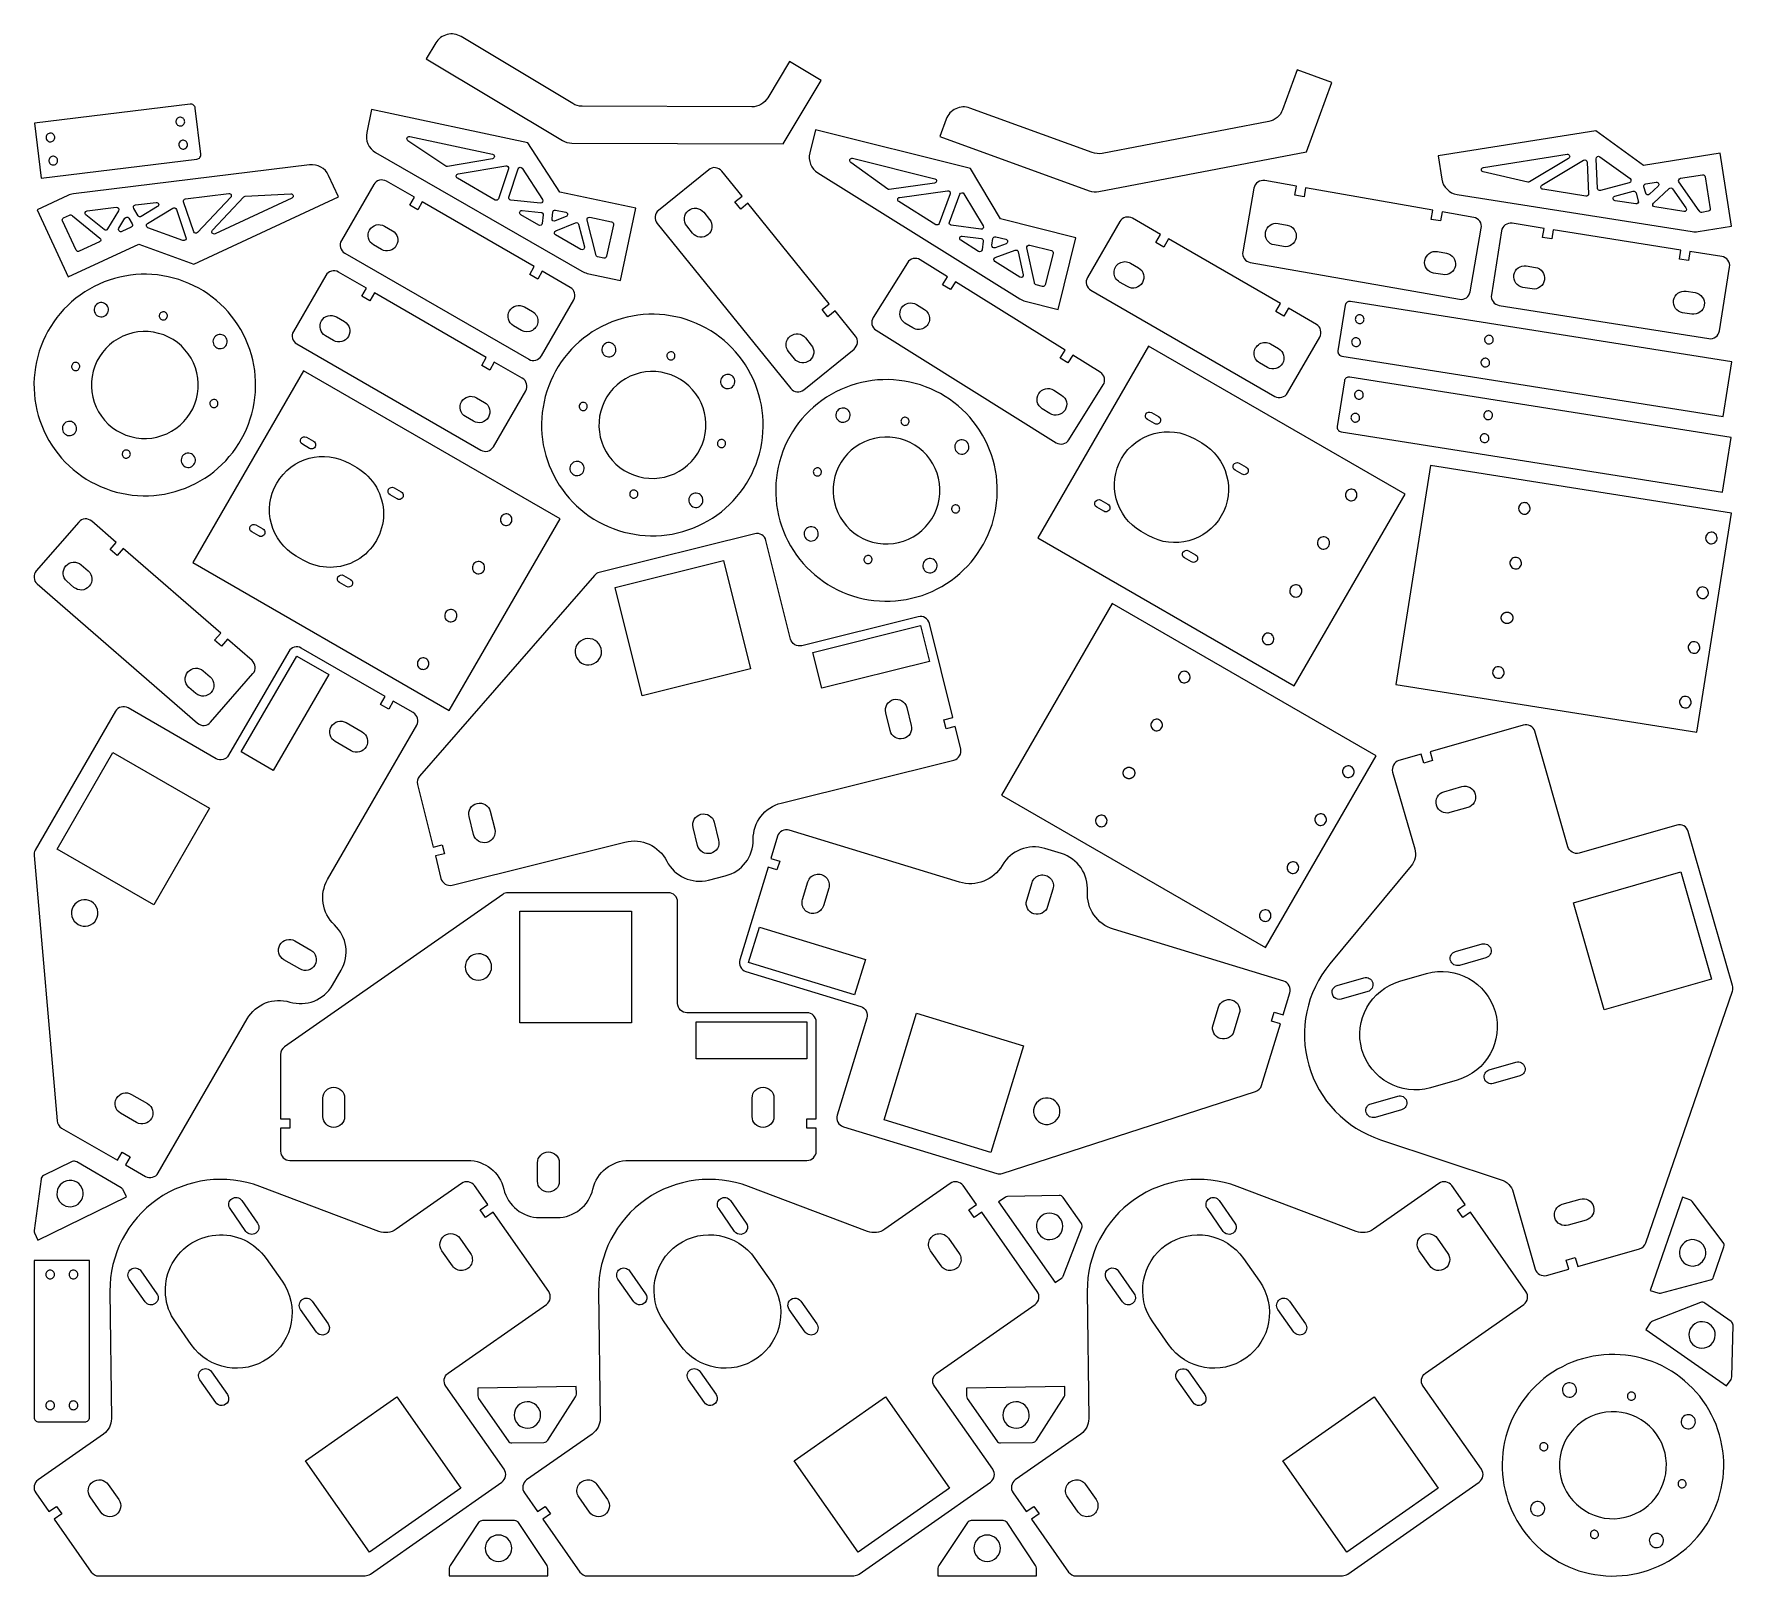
# Model space of a CAD drawing. Extents: x 1 to 47, y 1 to 42.8.
import ezdxf

# ---------------------------------------------------------------- set-up
doc = ezdxf.new("R2010")
doc.units = 0
doc.layers.get('0').update_dxf_attribs({"linetype": 'CONTINUOUS'})

msp = doc.modelspace()

# ---------------------------------------------------------------- linework, layer by layer
for points in [[(15.303, 39.871, 0.135229), (15.558, 39.799), (21.279, 39.78), (22.309, 41.494), (21.452, 42.009), (20.86, 41.025, -0.264187), (20.43, 40.783), (15.837, 40.798, -0.135229), (15.581, 40.87), (12.561, 42.685, 0.414214), (11.875, 42.513), (11.617, 42.085)], [(29.563, 38.51, 0.135229), (29.828, 38.489), (35.447, 39.561), (36.131, 41.44), (35.191, 41.782), (34.799, 40.704, -0.264187), (34.423, 40.383), (29.911, 39.522, -0.135229), (29.647, 39.544), (26.335, 40.749, 0.414214), (25.694, 40.45), (25.523, 39.98)], [(5.365, 40.746, 0.414214), (5.226, 40.855), (1.014, 40.338), (1.197, 38.849), (5.409, 39.366, 0.414214), (5.517, 39.505)], [(4.945, 40.501, 0.414214), (4.842, 40.369, 0.414214), (4.974, 40.267, 0.414214), (5.077, 40.398, 0.414214)], [(10.006, 40.086, 0.325034), (10.245, 39.549), (15.827, 36.33, 0.078598), (15.972, 36.274), (16.873, 36.082), (17.289, 38.039), (15.231, 38.476), (14.365, 39.81), (10.138, 40.709)], [(1.428, 40.069, 0.414214), (1.325, 39.938, 0.414214), (1.457, 39.835, 0.414214), (1.56, 39.966, 0.414214)], [(21.999, 39.539, 0.325034), (22.22, 38.994), (27.685, 35.582, 0.078598), (27.829, 35.521), (28.722, 35.298), (29.206, 37.239), (27.165, 37.748), (26.346, 39.111), (22.153, 40.157)], [(39.11, 38.825, 0.325034), (39.526, 38.409), (45.89, 37.404, 0.078598), (46.046, 37.404), (46.955, 37.548), (46.643, 39.524), (44.565, 39.195), (43.278, 40.13), (39.01, 39.454)], [(5.022, 39.876, 0.414214), (4.919, 39.744, 0.414214), (5.051, 39.641, 0.414214), (5.153, 39.773, 0.414214)], [(11.17, 39.978), (13.412, 39.502, -0.825776), (13.409, 39.379), (12.193, 39.169, -0.192603), (12.148, 39.179), (11.122, 39.865, -0.825776)], [(8.974, 38.927, 0.325034), (8.46, 39.212), (2.065, 38.424, 0.078598), (1.915, 38.381), (1.08, 37.992), (1.926, 36.179), (3.832, 37.068), (5.327, 36.524), (9.243, 38.35)], [(1.505, 39.444, 0.414214), (1.402, 39.312, 0.414214), (1.534, 39.21, 0.414214), (1.636, 39.341, 0.414214)], [(12.48, 38.965), (13.771, 39.188, -0.566507), (13.841, 39.107), (13.572, 38.294, -0.475117), (13.482, 38.259), (12.46, 38.849, -0.701639)], [(14.216, 39.121), (14.767, 38.274, -0.629433), (14.708, 38.177), (13.904, 38.258, -0.480048), (13.851, 38.34), (14.105, 39.107, -0.62898)], [(23.197, 34.224, 0.414214), (23.234, 34.575), (22.683, 35.255), (22.489, 35.098), (22.331, 35.292), (22.526, 35.45), (20.323, 38.17), (20.129, 38.012), (19.971, 38.207), (20.166, 38.364), (19.615, 39.044, 0.414214), (19.263, 39.081), (17.903, 37.98, 0.414214), (17.866, 37.628), (21.485, 33.159, 0.414214), (21.837, 33.122)], [(23.159, 39.391), (25.382, 38.836, -0.825776), (25.376, 38.714), (24.153, 38.546, -0.192603), (24.108, 38.557), (23.107, 39.279, -0.825776)], [(40.235, 39.142), (42.499, 39.5, -0.825776), (42.54, 39.385), (41.48, 38.753, -0.192603), (41.434, 38.745), (40.231, 39.019, -0.825776)], [(41.821, 38.665), (42.947, 39.336, -0.566507), (43.041, 39.285), (43.081, 38.43, -0.475117), (43.009, 38.365), (41.844, 38.549, -0.701639)], [(43.386, 39.433), (44.204, 38.839, -0.629433), (44.183, 38.728), (43.404, 38.516, -0.480048), (43.325, 38.573), (43.287, 39.379, -0.62898)], [(15.608, 35.554, 0.414214), (15.517, 35.895), (14.759, 36.333), (14.634, 36.116), (14.417, 36.241), (14.542, 36.458), (11.511, 38.208), (11.386, 37.991), (11.17, 38.116), (11.295, 38.333), (10.537, 38.77, 0.414214), (10.195, 38.679), (9.32, 37.163, 0.414214), (9.412, 36.821), (14.392, 33.946, 0.414214), (14.733, 34.038)], [(40.179, 37.497, 0.414214), (39.977, 37.787), (39.115, 37.939), (39.072, 37.692), (38.825, 37.736), (38.869, 37.982), (35.422, 38.59), (35.379, 38.344), (35.132, 38.387), (35.176, 38.633), (34.314, 38.785, 0.414214), (34.024, 38.582), (33.721, 36.859, 0.414214), (33.923, 36.569), (39.586, 35.571, 0.414214), (39.876, 35.774)], [(44.964, 38.636), (44.732, 38.418, -0.56492), (44.629, 38.447), (44.581, 38.621, -0.446533), (44.632, 38.699), (44.911, 38.743, -0.739278)], [(46.086, 37.957, 0.027645), (46.079, 37.969), (45.528, 38.75, -0.555307), (45.57, 38.847), (46.165, 38.942, -0.414214), (46.237, 38.89), (46.374, 38.025, -0.412327), (46.322, 37.954), (46.151, 37.925, -0.317837)], [(4.345, 38.081), (3.904, 37.813, -0.414214), (3.818, 37.834), (3.698, 38.032, -0.544232), (3.743, 38.127), (4.305, 38.196, -0.808155)], [(6.324, 38.333), (5.427, 37.378, -0.566507), (5.322, 37.401), (5.048, 38.212, -0.475117), (5.099, 38.294), (6.27, 38.438, -0.701639)], [(7.98, 38.312), (5.903, 37.344, -0.825776), (5.831, 37.443), (6.676, 38.343, -0.192603), (6.718, 38.362), (7.95, 38.431, -0.825776)], [(24.433, 38.332), (25.731, 38.51, -0.566507), (25.798, 38.426), (25.501, 37.624, -0.475117), (25.409, 37.592), (24.408, 38.217, -0.701639)], [(26.173, 38.428), (26.694, 37.562, -0.629433), (26.632, 37.468), (25.831, 37.576, -0.480048), (25.781, 37.66), (26.061, 38.417, -0.62898)], [(43.793, 38.363), (44.291, 38.498, -0.414214), (44.367, 38.454), (44.429, 38.23, -0.544232), (44.359, 38.152), (43.799, 38.241, -0.808155)], [(45.658, 37.947), (44.874, 38.071, -0.624399), (44.841, 38.178), (45.261, 38.571, -0.455339), (45.355, 38.562), (45.719, 38.045, -0.662834)], [(2.029, 37.838, 0.027645), (2.039, 37.829), (2.784, 37.23, -0.555307), (2.771, 37.125), (2.224, 36.87, -0.414214), (2.141, 36.9), (1.771, 37.693, -0.412327), (1.801, 37.776), (1.958, 37.851, -0.317837)], [(2.437, 37.966), (3.226, 38.063, -0.624399), (3.287, 37.969), (2.991, 37.475, -0.455339), (2.899, 37.458), (2.406, 37.855, -0.662834)], [(3.295, 37.495), (3.458, 37.768, -0.56492), (3.565, 37.769), (3.658, 37.615, -0.446533), (3.631, 37.526), (3.375, 37.406, -0.739278)], [(5.031, 37.164), (4.082, 37.509, -0.629433), (4.07, 37.621), (4.761, 38.041, -0.480048), (4.853, 38.007), (5.112, 37.242, -0.62898)], [(14.212, 37.976), (14.726, 37.924, -0.414214), (14.782, 37.856), (14.759, 37.625, -0.544232), (14.665, 37.577), (14.175, 37.86, -0.808155)], [(15.404, 37.811), (15.109, 37.692, -0.56492), (15.023, 37.756), (15.041, 37.934, -0.446533), (15.116, 37.989), (15.393, 37.93, -0.739278)], [(16.208, 36.775, 0.027645), (16.205, 36.789), (15.971, 37.715, -0.555307), (16.045, 37.792), (16.635, 37.666, -0.414214), (16.683, 37.592), (16.501, 36.736, -0.412327), (16.427, 36.688), (16.257, 36.723, -0.317837)], [(19.286, 37.734, -1), (18.827, 37.362), (18.67, 37.557, -1), (19.129, 37.928)], [(35.805, 34.55, 0.414214), (35.713, 34.891), (34.956, 35.329), (34.831, 35.112), (34.614, 35.237), (34.739, 35.454), (31.708, 37.204), (31.583, 36.987), (31.367, 37.112), (31.492, 37.329), (30.734, 37.766, 0.414214), (30.392, 37.675), (29.517, 36.159, 0.414214), (29.609, 35.818), (34.588, 32.943, 0.414214), (34.93, 33.034)], [(10.699, 37.429, -1), (10.404, 36.918), (10.188, 37.043, -1), (10.483, 37.554)], [(15.805, 36.919), (15.117, 37.316, -0.624399), (15.125, 37.428), (15.658, 37.645, -0.455339), (15.742, 37.602), (15.897, 36.989, -0.662834)], [(26.129, 37.284), (26.641, 37.214, -0.414214), (26.694, 37.144), (26.663, 36.913, -0.544232), (26.568, 36.869), (26.088, 37.169, -0.808155)], [(27.314, 37.077), (27.015, 36.968, -0.56492), (26.932, 37.035), (26.956, 37.213, -0.446533), (27.033, 37.265), (27.308, 37.197, -0.739278)], [(34.925, 37.581, -1), (34.823, 36.999), (34.576, 37.043, -1), (34.679, 37.624)], [(46.899, 36.444, 0.414214), (46.691, 36.73), (45.827, 36.867), (45.788, 36.62), (45.541, 36.659), (45.58, 36.906), (42.123, 37.453), (42.084, 37.206), (41.837, 37.245), (41.876, 37.492), (41.012, 37.629, 0.414214), (40.726, 37.421), (40.452, 35.693, 0.414214), (40.66, 35.407), (46.339, 34.507, 0.414214), (46.625, 34.715)], [(27.684, 36.172), (27.01, 36.593, -0.624399), (27.022, 36.704), (27.562, 36.902, -0.455339), (27.645, 36.857), (27.778, 36.238, -0.662834)], [(28.082, 36.014, 0.027645), (28.08, 36.028), (27.878, 36.962, -0.555307), (27.954, 37.036), (28.539, 36.89, -0.414214), (28.585, 36.814), (28.373, 35.964, -0.412327), (28.298, 35.919), (28.129, 35.96, -0.317837)], [(39.237, 36.821, -1), (39.134, 36.239), (38.888, 36.283, -1), (38.99, 36.864)], [(14.309, 33.093, 0.414214), (14.217, 33.434), (13.46, 33.872), (13.335, 33.655), (13.118, 33.78), (13.243, 33.997), (10.212, 35.747), (10.087, 35.53), (9.871, 35.655), (9.996, 35.872), (9.238, 36.309, 0.414214), (8.896, 36.218), (8.021, 34.702, 0.414214), (8.113, 34.361), (13.092, 31.486, 0.414214), (13.434, 31.577)], [(29.943, 33.251, 0.414214), (29.863, 33.595), (29.121, 34.059), (28.988, 33.847), (28.776, 33.98), (28.909, 34.192), (25.941, 36.046), (25.808, 35.834), (25.596, 35.967), (25.729, 36.179), (24.987, 36.642, 0.414214), (24.642, 36.563), (23.715, 35.079, 0.414214), (23.794, 34.734), (28.671, 31.687, 0.414214), (29.015, 31.767)], [(30.896, 36.426, -1), (30.601, 35.914), (30.385, 36.039, -1), (30.68, 36.551)], [(41.644, 36.436, -1), (41.552, 35.853), (41.305, 35.892, -1), (41.397, 36.475)], [(2.498, 35.848, 0.414214), (1.4, 31.75, 0.414214), (5.498, 30.652, 0.414214), (6.596, 34.75, 0.414214)], [(2.724, 35.456, 0.414214), (2.654, 35.192, 0.414214), (2.917, 35.121, 0.414214), (2.988, 35.385, 0.414214)], [(25.102, 35.297, -1), (24.789, 34.796), (24.577, 34.929, -1), (24.89, 35.429)], [(36.636, 35.513, 0.414214), (36.493, 35.409), (36.297, 34.174, 0.414214), (36.401, 34.031), (46.725, 32.396), (46.96, 33.878)], [(45.968, 35.751, -1), (45.876, 35.168), (45.629, 35.207, -1), (45.721, 35.79)], [(4.444, 35.217, 0.414214), (4.404, 35.066, 0.414214), (4.554, 35.026, 0.414214), (4.595, 35.176, 0.414214)], [(9.4, 34.969, -1), (9.105, 34.457), (8.888, 34.582, -1), (9.184, 35.094)], [(14.491, 35.24, -1), (14.196, 34.729), (13.979, 34.854, -1), (14.274, 35.365)], [(16.238, 34.765, 0.414214), (15.14, 30.667, 0.414214), (19.238, 29.569, 0.414214), (20.336, 33.667, 0.414214)], [(37.002, 35.014, 0.414214), (36.904, 35.149, 0.414214), (36.769, 35.051, 0.414214), (36.867, 34.916, 0.414214)], [(3.274, 34.504, 0.414214), (2.744, 32.526, 0.414214), (4.722, 31.996, 0.414214), (5.252, 33.974, 0.414214)], [(5.94, 34.594, 0.414214), (5.869, 34.33, 0.414214), (6.133, 34.26, 0.414214), (6.204, 34.523, 0.414214)], [(22.041, 34.332, -1), (21.583, 33.96), (21.425, 34.154, -1), (21.884, 34.526)], [(36.904, 34.392, 0.414214), (36.805, 34.527, 0.414214), (36.67, 34.429, 0.414214), (36.769, 34.294, 0.414214)], [(40.502, 34.46, 0.414214), (40.404, 34.595, 0.414214), (40.269, 34.497, 0.414214), (40.367, 34.362, 0.414214)], [(16.465, 34.373, 0.414214), (16.394, 34.109, 0.414214), (16.658, 34.039, 0.414214), (16.728, 34.302, 0.414214)], [(18.185, 34.134, 0.414214), (18.144, 33.984, 0.414214), (18.295, 33.943, 0.414214), (18.335, 34.094, 0.414214)], [(34.688, 34.237, -1), (34.392, 33.725), (34.176, 33.85, -1), (34.471, 34.362)], [(2.071, 33.847, 0.414214), (2.031, 33.696, 0.414214), (2.181, 33.656, 0.414214), (2.222, 33.806, 0.414214)], [(17.014, 33.421, 0.414214), (16.485, 31.444, 0.414214), (18.462, 30.914, 0.414214), (18.992, 32.891, 0.414214)], [(40.403, 33.838, 0.414214), (40.305, 33.973, 0.414214), (40.17, 33.875, 0.414214), (40.268, 33.74, 0.414214)], [(19.68, 33.511, 0.414214), (19.61, 33.248, 0.414214), (19.873, 33.177, 0.414214), (19.944, 33.441, 0.414214)], [(22.577, 32.994, 0.414214), (21.479, 28.896, 0.414214), (25.577, 27.798, 0.414214), (26.675, 31.896, 0.414214)], [(28.815, 32.977, -1), (28.502, 32.476), (28.29, 32.609, -1), (28.603, 33.11)], [(36.616, 33.465, 0.414214), (36.473, 33.362), (36.277, 32.127, 0.414214), (36.381, 31.984), (46.706, 30.349), (46.94, 31.83)], [(5.814, 32.844, 0.414214), (5.774, 32.693, 0.414214), (5.924, 32.653, 0.414214), (5.965, 32.803, 0.414214)], [(13.192, 32.78, -1), (12.896, 32.268), (12.68, 32.393, -1), (12.975, 32.905)], [(15.812, 32.764, 0.414214), (15.771, 32.614, 0.414214), (15.922, 32.573, 0.414214), (15.962, 32.724, 0.414214)], [(36.983, 32.967, 0.414214), (36.884, 33.102, 0.414214), (36.749, 33.004, 0.414214), (36.847, 32.869, 0.414214)], [(1.863, 32.24, 0.414214), (1.792, 31.976, 0.414214), (2.056, 31.906, 0.414214), (2.126, 32.169, 0.414214)], [(22.803, 32.601, 0.414214), (22.733, 32.338, 0.414214), (22.996, 32.267, 0.414214), (23.067, 32.531, 0.414214)], [(24.523, 32.362, 0.414214), (24.483, 32.212, 0.414214), (24.633, 32.172, 0.414214), (24.673, 32.322, 0.414214)], [(31.25, 32.505), (31.44, 32.395, -1), (31.33, 32.204), (31.139, 32.314, -1)], [(36.884, 32.345, 0.414214), (36.786, 32.48, 0.414214), (36.651, 32.382, 0.414214), (36.749, 32.247, 0.414214)], [(40.482, 32.413, 0.414214), (40.384, 32.548, 0.414214), (40.249, 32.45, 0.414214), (40.347, 32.314, 0.414214)], [(8.376, 31.836), (8.566, 31.726, -1), (8.456, 31.535), (8.265, 31.645, -1)], [(19.555, 31.761, 0.414214), (19.514, 31.611, 0.414214), (19.665, 31.571, 0.414214), (19.705, 31.721, 0.414214)], [(23.353, 31.649, 0.414214), (22.823, 29.672, 0.414214), (24.8, 29.142, 0.414214), (25.33, 31.119, 0.414214)], [(26.019, 31.74, 0.414214), (25.948, 31.476, 0.414214), (26.212, 31.405, 0.414214), (26.283, 31.669, 0.414214)], [(31.163, 29.175), (30.972, 29.285, -1), (32.42, 31.792), (32.61, 31.682, -1)], [(40.384, 31.79, 0.414214), (40.285, 31.926, 0.414214), (40.15, 31.827, 0.414214), (40.249, 31.692, 0.414214)], [(3.442, 31.474, 0.414214), (3.401, 31.323, 0.414214), (3.552, 31.283, 0.414214), (3.592, 31.433, 0.414214)], [(5.078, 31.378, 0.414214), (5.008, 31.115, 0.414214), (5.271, 31.044, 0.414214), (5.342, 31.308, 0.414214)], [(8.289, 28.505), (8.098, 28.615, -1), (9.546, 31.122), (9.736, 31.012, -1)], [(15.603, 31.157, 0.414214), (15.532, 30.894, 0.414214), (15.796, 30.823, 0.414214), (15.867, 31.087, 0.414214)], [(22.15, 30.992, 0.414214), (22.11, 30.842, 0.414214), (22.26, 30.802, 0.414214), (22.3, 30.952, 0.414214)], [(33.813, 31.025, -1), (33.703, 30.834), (33.512, 30.944, -1), (33.622, 31.135)], [(10.939, 30.356, -1), (10.829, 30.165), (10.638, 30.275, -1), (10.748, 30.466)], [(17.182, 30.391, 0.414214), (17.141, 30.241, 0.414214), (17.292, 30.201, 0.414214), (17.332, 30.351, 0.414214)], [(36.521, 30.351, 0.414214), (36.578, 30.137, 0.414214), (36.792, 30.194, 0.414214), (36.734, 30.408, 0.414214)], [(18.819, 30.296, 0.414214), (18.748, 30.032, 0.414214), (19.012, 29.961, 0.414214), (19.082, 30.225, 0.414214)], [(25.893, 29.989, 0.414214), (25.853, 29.839, 0.414214), (26.003, 29.799, 0.414214), (26.043, 29.949, 0.414214)], [(30.07, 30.022, -1), (29.96, 29.831), (29.769, 29.941, -1), (29.88, 30.132)], [(41.19, 29.933, 0.414214), (41.32, 29.754, 0.414214), (41.498, 29.884, 0.414214), (41.369, 30.063, 0.414214)], [(6.926, 25.438, 0.414214), (6.901, 25.79), (6.241, 26.364), (6.077, 26.176), (5.888, 26.34), (6.052, 26.528), (3.411, 28.825), (3.247, 28.636), (3.058, 28.8), (3.222, 28.989), (2.562, 29.563, 0.414214), (2.209, 29.538), (1.061, 28.217, 0.414214), (1.085, 27.865), (5.425, 24.092, 0.414214), (5.778, 24.117)], [(7.196, 29.353, -1), (7.086, 29.162), (6.895, 29.272, -1), (7.005, 29.463)], [(13.647, 29.681, 0.414214), (13.704, 29.468, 0.414214), (13.918, 29.525, 0.414214), (13.86, 29.738, 0.414214)], [(12.107, 20.557), (11.864, 20.497), (12.015, 19.89, 0.414214), (12.318, 19.708), (16.994, 20.874, -0.348756), (18.127, 20.359, 0.348756), (19.259, 19.844), (19.711, 19.957, 0.348756), (20.469, 20.943, -0.348756), (21.227, 21.929), (25.903, 23.095, 0.414214), (26.085, 23.398), (25.933, 24.004), (25.691, 23.944), (25.63, 24.187), (25.873, 24.247), (25.238, 26.794, 0.414214), (24.935, 26.976), (21.781, 26.19, -0.414214), (21.478, 26.372), (20.813, 29.04, 0.414214), (20.51, 29.222), (16.297, 28.172, 0.153714), (16.169, 28.094), (11.436, 22.657, 0.244906), (11.382, 22.432), (11.804, 20.739), (12.046, 20.8)], [(21.942, 29.386, 0.414214), (21.871, 29.122, 0.414214), (22.135, 29.051, 0.414214), (22.205, 29.315, 0.414214)], [(35.763, 29.056, 0.414214), (35.823, 28.83, 0.414214), (36.05, 28.89, 0.414214), (35.989, 29.117, 0.414214)], [(46.252, 29.131, 0.414214), (46.382, 28.952, 0.414214), (46.56, 29.082, 0.414214), (46.43, 29.261, 0.414214)], [(23.52, 28.619, 0.414214), (23.48, 28.469, 0.414214), (23.63, 28.429, 0.414214), (23.671, 28.579, 0.414214)], [(25.157, 28.524, 0.414214), (25.087, 28.26, 0.414214), (25.35, 28.19, 0.414214), (25.421, 28.453, 0.414214)], [(32.252, 28.762), (32.443, 28.652, -1), (32.333, 28.461), (32.142, 28.571, -1)], [(40.955, 28.451, 0.414214), (41.085, 28.272, 0.414214), (41.264, 28.402, 0.414214), (41.134, 28.581, 0.414214)], [(2.465, 28.216, -1), (2.078, 27.77), (1.889, 27.934, -1), (2.277, 28.38)], [(9.378, 28.093), (9.569, 27.983, -1), (9.459, 27.792), (9.268, 27.902, -1)], [(12.889, 28.387, 0.414214), (12.949, 28.16, 0.414214), (13.176, 28.221, 0.414214), (13.115, 28.448, 0.414214)], [(35.013, 27.757, 0.414214), (35.073, 27.531, 0.414214), (35.3, 27.591, 0.414214), (35.239, 27.818, 0.414214)], [(46.017, 27.649, 0.414214), (46.147, 27.471, 0.414214), (46.326, 27.6, 0.414214), (46.196, 27.779, 0.414214)], [(12.139, 27.088, 0.414214), (12.199, 26.861, 0.414214), (12.426, 26.922, 0.414214), (12.365, 27.149, 0.414214)], [(16.351, 26.114, 0.414214), (15.918, 26.374, 0.414214), (15.657, 25.941, 0.414214), (16.091, 25.681, 0.414214)], [(34.271, 26.453, 0.414214), (34.328, 26.24, 0.414214), (34.542, 26.297, 0.414214), (34.484, 26.511, 0.414214)], [(45.782, 26.168, 0.414214), (45.912, 25.989, 0.414214), (46.091, 26.119, 0.414214), (45.961, 26.298, 0.414214)], [(3.6, 12.349), (3.475, 12.133), (4.016, 11.82, 0.414214), (4.358, 11.912), (6.767, 16.085, -0.348756), (7.924, 16.542, 0.348756), (9.081, 16.999), (9.314, 17.402, 0.348756), (9.131, 18.633, -0.348756), (8.948, 19.863), (11.358, 24.036, 0.414214), (11.266, 24.378), (10.725, 24.69), (10.6, 24.474), (10.383, 24.599), (10.508, 24.815), (8.235, 26.128, 0.414214), (7.893, 26.036), (6.268, 23.222, -0.414214), (5.927, 23.13), (3.545, 24.505, 0.414214), (3.204, 24.414), (1.033, 20.654, 0.153714), (1, 20.507), (1.623, 13.325, 0.244906), (1.747, 13.13), (3.258, 12.258), (3.383, 12.474)], [(11.397, 25.784, 0.414214), (11.454, 25.571, 0.414214), (11.668, 25.628, 0.414214), (11.61, 25.841, 0.414214)], [(5.769, 25.344, -1), (5.382, 24.898), (5.193, 25.062, -1), (5.581, 25.508)], [(32.005, 25.42, 0.414214), (32.062, 25.207, 0.414214), (32.275, 25.264, 0.414214), (32.218, 25.477, 0.414214)], [(40.486, 25.488, 0.414214), (40.616, 25.309, 0.414214), (40.794, 25.439, 0.414214), (40.665, 25.618, 0.414214)], [(24.627, 24.518), (24.748, 24.032, -1), (24.175, 23.89), (24.054, 24.375, -1)], [(45.548, 24.686, 0.414214), (45.678, 24.508, 0.414214), (45.856, 24.637, 0.414214), (45.726, 24.816, 0.414214)], [(9.448, 24.107), (9.881, 23.857, -1), (9.586, 23.345), (9.153, 23.595, -1)], [(31.255, 24.121, 0.414214), (31.312, 23.908, 0.414214), (31.525, 23.965, 0.414214), (31.468, 24.178, 0.414214)], [(38.791, 23.319), (38.86, 23.079), (38.619, 23.01), (38.55, 23.25), (37.95, 23.078, 0.414214), (37.778, 22.769), (38.376, 20.686, -0.24781), (38.28, 20.229), (36.081, 17.577, 0.528048), (37.446, 12.814), (40.716, 11.731, -0.24781), (41.04, 11.394), (41.637, 9.311, 0.414214), (41.946, 9.14), (42.547, 9.312), (42.478, 9.553), (42.719, 9.621), (42.787, 9.381), (44.465, 9.862, 0.244911), (44.632, 10.021), (46.974, 16.839, 0.15371), (46.978, 16.99), (45.781, 21.163, 0.414214), (45.472, 21.334), (42.828, 20.576, -0.414214), (42.519, 20.747), (41.623, 23.872, 0.414214), (41.314, 24.043)], [(36.443, 22.858, 0.414214), (36.5, 22.644, 0.414214), (36.714, 22.702, 0.414214), (36.656, 22.915, 0.414214)], [(39.811, 21.808), (39.33, 21.67, -1), (39.167, 22.238), (39.648, 22.375, -1)], [(13.35, 21.706), (13.471, 21.221, -1), (12.898, 21.078), (12.777, 21.563, -1)], [(19.412, 21.411), (19.533, 20.926, -1), (18.96, 20.783), (18.839, 21.268, -1)], [(35.693, 21.559, 0.414214), (35.75, 21.345, 0.414214), (35.964, 21.402, 0.414214), (35.906, 21.616, 0.414214)], [(34.574, 16.266), (34.813, 16.193), (34.996, 16.791, 0.414214), (34.83, 17.103), (30.221, 18.512, -0.348756), (29.516, 19.536, 0.348756), (28.81, 20.561), (28.365, 20.697, 0.348756), (27.207, 20.242, -0.348756), (26.05, 19.787), (21.441, 21.196, 0.414214), (21.129, 21.03), (20.946, 20.432), (21.185, 20.359), (21.112, 20.12), (20.873, 20.193), (20.106, 17.683, 0.414214), (20.272, 17.371), (23.38, 16.421, -0.414214), (23.546, 16.108), (22.742, 13.479, 0.414214), (22.908, 13.166), (27.06, 11.897, 0.153714), (27.21, 11.898), (34.068, 14.121, 0.244906), (34.23, 14.285), (34.74, 15.954), (34.501, 16.027)], [(29.755, 21.523, 0.414214), (29.812, 21.31, 0.414214), (30.025, 21.367, 0.414214), (29.968, 21.58, 0.414214)], [(34.943, 20.26, 0.414214), (35, 20.046, 0.414214), (35.214, 20.103, 0.414214), (35.156, 20.317, 0.414214)], [(21.802, 19.32), (21.948, 19.798, -1), (22.513, 19.625), (22.367, 19.147, -1)], [(27.872, 19.297), (28.018, 19.775, -1), (28.583, 19.602), (28.436, 19.124, -1)], [(7.923, 13.127), (7.673, 13.127), (7.673, 12.502, 0.414214), (7.923, 12.252), (12.742, 12.252, -0.348756), (13.716, 11.478, 0.348756), (14.69, 10.705), (15.156, 10.705, 0.348756), (16.13, 11.478, -0.348756), (17.104, 12.252), (21.923, 12.252, 0.414214), (22.173, 12.502), (22.173, 13.127), (21.923, 13.127), (21.923, 13.377), (22.173, 13.377), (22.173, 16.002, 0.414214), (21.923, 16.252), (18.673, 16.252, -0.414214), (18.423, 16.502), (18.423, 19.252, 0.414214), (18.173, 19.502), (13.832, 19.502, 0.153714), (13.688, 19.457), (7.78, 15.326, 0.244906), (7.673, 15.121), (7.673, 13.377), (7.923, 13.377)], [(2.551, 19.263, 0.414214), (2.062, 19.132, 0.414214), (2.193, 18.643, 0.414214), (2.682, 18.774, 0.414214)], [(34.193, 18.961, 0.414214), (34.25, 18.747, 0.414214), (34.464, 18.804, 0.414214), (34.406, 19.018, 0.414214)], [(8.061, 18.198), (8.494, 17.948, -1), (8.198, 17.436), (7.765, 17.686, -1)], [(40.199, 18.113, -1), (40.305, 17.742), (39.585, 17.535, -1), (39.478, 17.906)], [(13.386, 17.492, 0.414214), (13.028, 17.849, 0.414214), (12.671, 17.492, 0.414214), (13.028, 17.134, 0.414214)], [(36.999, 17.196, -1), (37.105, 16.824), (36.384, 16.618, -1), (36.278, 16.989)], [(38.803, 14.22, -1), (37.976, 17.104), (38.697, 17.311, -1), (39.524, 14.427)], [(32.916, 15.922), (33.063, 16.4, -1), (33.627, 16.227), (33.481, 15.749, -1)], [(41.116, 14.913, -1), (41.223, 14.542), (40.502, 14.335, -1), (40.395, 14.706)], [(3.637, 14.042), (4.07, 13.792, -1), (3.775, 13.28), (3.342, 13.53, -1)], [(9.407, 13.941), (9.407, 13.441, -1), (8.817, 13.441), (8.817, 13.941, -1)], [(21.03, 13.941), (21.03, 13.441, -1), (20.439, 13.441), (20.439, 13.941, -1)], [(28.074, 13.689, 0.414214), (28.311, 13.242, 0.414214), (28.757, 13.48, 0.414214), (28.52, 13.926, 0.414214)], [(37.916, 13.996, -1), (38.022, 13.624), (37.301, 13.418, -1), (37.195, 13.789)], [(15.219, 12.188), (15.219, 11.688, -1), (14.628, 11.688), (14.628, 12.188, -1)], [(3.41, 11.457, 0.148069), (3.36, 11.51), (2.154, 12.215, 0.250765), (2.036, 12.22), (1.258, 11.84, 0.250765), (1.188, 11.744), (1.001, 10.359, 0.148069), (1.013, 10.288), (1.106, 10.097), (3.503, 11.266)], [(13.425, 10.853), (13.22, 10.709), (13.077, 10.914), (13.282, 11.057), (12.923, 11.569, 0.414214), (12.575, 11.631), (10.8, 10.388, -0.24781), (10.337, 10.33), (7.114, 11.546, 0.528048), (3.055, 8.704), (3.095, 5.259, -0.24781), (2.882, 4.844), (1.107, 3.601, 0.414214), (1.046, 3.253), (1.404, 2.741), (1.609, 2.884), (1.752, 2.679), (1.547, 2.536), (2.548, 1.107, 0.244911), (2.753, 1), (9.962, 1.006, 0.15371), (10.106, 1.051), (13.662, 3.541, 0.414214), (13.723, 3.889), (12.146, 6.142, -0.414214), (12.207, 6.49), (14.869, 8.354, 0.414214), (14.931, 8.702)], [(2.297, 11.513, 0.414214), (1.819, 11.677, 0.414214), (1.654, 11.199, 0.414214), (2.132, 11.035, 0.414214)], [(26.654, 10.853), (26.449, 10.709), (26.305, 10.914), (26.51, 11.057), (26.152, 11.569, 0.414214), (25.803, 11.631), (24.028, 10.388, -0.24781), (23.565, 10.33), (20.342, 11.546, 0.528048), (16.283, 8.704), (16.324, 5.259, -0.24781), (16.11, 4.844), (14.335, 3.601, 0.414214), (14.274, 3.253), (14.632, 2.741), (14.837, 2.884), (14.981, 2.679), (14.776, 2.536), (15.777, 1.107, 0.244911), (15.982, 1), (23.191, 1.006, 0.15371), (23.334, 1.051), (26.89, 3.541, 0.414214), (26.951, 3.889), (25.374, 6.142, -0.414214), (25.436, 6.49), (28.098, 8.354, 0.414214), (28.159, 8.702)], [(39.882, 10.853), (39.677, 10.709), (39.534, 10.914), (39.739, 11.057), (39.38, 11.569, 0.414214), (39.032, 11.631), (37.257, 10.388, -0.24781), (36.793, 10.33), (33.57, 11.546, 0.528048), (29.512, 8.704), (29.552, 5.259, -0.24781), (29.339, 4.844), (27.564, 3.601, 0.414214), (27.502, 3.253), (27.861, 2.741), (28.066, 2.884), (28.209, 2.679), (28.004, 2.536), (29.005, 1.107, 0.244911), (29.21, 1), (36.419, 1.006, 0.15371), (36.562, 1.051), (40.118, 3.541, 0.414214), (40.18, 3.889), (38.603, 6.142, -0.414214), (38.664, 6.49), (41.326, 8.354, 0.414214), (41.388, 8.702)], [(7.052, 10.553, -1), (6.735, 10.332), (6.306, 10.947, -1), (6.622, 11.168)], [(20.28, 10.553, -1), (19.964, 10.332), (19.534, 10.947, -1), (19.85, 11.168)], [(28.815, 9.064, 0.148069), (28.86, 9.121), (29.368, 10.423, 0.250765), (29.354, 10.541), (28.857, 11.25, 0.250765), (28.752, 11.303), (27.355, 11.271, 0.148069), (27.286, 11.249), (27.112, 11.127), (28.642, 8.943)], [(33.508, 10.553, -1), (33.192, 10.332), (32.762, 10.947, -1), (33.079, 11.168)], [(43.014, 10.636), (42.534, 10.498, -1), (42.371, 11.066), (42.852, 11.204, -1)], [(44.955, 8.664, 0.148069), (45.027, 8.662), (46.379, 9.016, 0.250765), (46.466, 9.096), (46.748, 9.915, 0.250765), (46.729, 10.032), (45.882, 11.143, 0.148069), (45.823, 11.186), (45.623, 11.255), (44.754, 8.734)], [(28.696, 10.172, 0.414214), (28.784, 10.67, 0.414214), (28.286, 10.758, 0.414214), (28.198, 10.26, 0.414214)], [(4.826, 7.878, -1), (7.283, 9.599), (7.714, 8.985, -1), (5.256, 7.264)], [(12.328, 9.396), (12.041, 9.806, -1), (12.525, 10.144), (12.812, 9.735, -1)], [(18.054, 7.878, -1), (20.512, 9.599), (20.942, 8.985, -1), (18.484, 7.264)], [(25.556, 9.396), (25.27, 9.806, -1), (25.753, 10.144), (26.04, 9.735, -1)], [(31.283, 7.878, -1), (33.74, 9.599), (34.17, 8.985, -1), (31.713, 7.264)], [(38.785, 9.396), (38.498, 9.806, -1), (38.982, 10.144), (39.269, 9.735, -1)], [(45.781, 9.412, 0.414214), (46.236, 9.634, 0.414214), (46.014, 10.088, 0.414214), (45.56, 9.866, 0.414214)], [(2.375, 5.173, 0.414214), (2.5, 5.298), (2.5, 9.541), (1, 9.541), (1, 5.298, 0.414214), (1.125, 5.173)], [(1.553, 9.163, 0.414214), (1.435, 9.281, 0.414214), (1.317, 9.163, 0.414214), (1.435, 9.045, 0.414214)], [(2.183, 9.163, 0.414214), (2.065, 9.281, 0.414214), (1.947, 9.163, 0.414214), (2.065, 9.045, 0.414214)], [(4.325, 8.644, -1), (4.008, 8.423), (3.578, 9.037, -1), (3.895, 9.259)], [(17.553, 8.644, -1), (17.237, 8.423), (16.807, 9.037, -1), (17.123, 9.259)], [(30.781, 8.644, -1), (30.465, 8.423), (30.035, 9.037, -1), (30.351, 9.259)], [(8.961, 7.826, -1), (8.645, 7.605), (8.215, 8.219, -1), (8.531, 8.44)], [(22.19, 7.826, -1), (21.873, 7.605), (21.443, 8.219, -1), (21.759, 8.44)], [(35.418, 7.826, -1), (35.102, 7.605), (34.671, 8.219, -1), (34.988, 8.44)], [(46.938, 6.321, 0.148069), (46.96, 6.39), (46.992, 7.787, 0.250765), (46.939, 7.893), (46.23, 8.389, 0.250765), (46.112, 8.403), (44.81, 7.896, 0.148069), (44.753, 7.851), (44.632, 7.677), (46.816, 6.148)], [(46.447, 7.322, 0.414214), (46.359, 7.819, 0.414214), (45.861, 7.732, 0.414214), (45.949, 7.234, 0.414214)], [(42.242, 6.596, 0.414214), (41.144, 2.498, 0.414214), (45.242, 1.4, 0.414214), (46.34, 5.498, 0.414214)], [(6.234, 5.917, -1), (5.918, 5.696), (5.488, 6.31, -1), (5.804, 6.531)], [(19.462, 5.917, -1), (19.146, 5.696), (18.716, 6.31, -1), (19.032, 6.531)], [(32.691, 5.917, -1), (32.375, 5.696), (31.944, 6.31, -1), (32.261, 6.531)], [(13.014, 5.874, 0.148069), (13.036, 5.805), (13.831, 4.656, 0.250765), (13.936, 4.602), (14.802, 4.618, 0.250765), (14.905, 4.675), (15.66, 5.851, 0.148069), (15.68, 5.921), (15.676, 6.133), (13.01, 6.086)], [(26.242, 5.874, 0.148069), (26.264, 5.805), (27.06, 4.656, 0.250765), (27.165, 4.602), (28.031, 4.618, 0.250765), (28.134, 4.675), (28.889, 5.851, 0.148069), (28.908, 5.921), (28.905, 6.133), (26.238, 6.086)], [(42.469, 6.204, 0.414214), (42.398, 5.94, 0.414214), (42.662, 5.869, 0.414214), (42.732, 6.133, 0.414214)], [(44.189, 5.965, 0.414214), (44.148, 5.814, 0.414214), (44.299, 5.774, 0.414214), (44.339, 5.924, 0.414214)], [(1.553, 5.62, 0.414214), (1.435, 5.738, 0.414214), (1.317, 5.62, 0.414214), (1.435, 5.502, 0.414214)], [(2.183, 5.62, 0.414214), (2.065, 5.738, 0.414214), (1.947, 5.62, 0.414214), (2.065, 5.502, 0.414214)], [(13.999, 5.354, 0.414214), (14.362, 5.002, 0.414214), (14.714, 5.366, 0.414214), (14.35, 5.717, 0.414214)], [(27.227, 5.354, 0.414214), (27.591, 5.002, 0.414214), (27.942, 5.366, 0.414214), (27.578, 5.717, 0.414214)], [(43.018, 5.252, 0.414214), (42.488, 3.274, 0.414214), (44.466, 2.744, 0.414214), (44.996, 4.722, 0.414214)], [(45.684, 5.342, 0.414214), (45.614, 5.078, 0.414214), (45.877, 5.008, 0.414214), (45.948, 5.271, 0.414214)], [(41.816, 4.595, 0.414214), (41.775, 4.444, 0.414214), (41.926, 4.404, 0.414214), (41.966, 4.554, 0.414214)], [(2.808, 2.73), (2.521, 3.139, -1), (3.005, 3.478), (3.292, 3.069, -1)], [(16.036, 2.73), (15.749, 3.139, -1), (16.233, 3.478), (16.52, 3.069, -1)], [(29.265, 2.73), (28.978, 3.139, -1), (29.462, 3.478), (29.748, 3.069, -1)], [(45.559, 3.592, 0.414214), (45.518, 3.442, 0.414214), (45.669, 3.401, 0.414214), (45.709, 3.552, 0.414214)], [(41.607, 2.988, 0.414214), (41.536, 2.724, 0.414214), (41.8, 2.654, 0.414214), (41.871, 2.917, 0.414214)], [(14.907, 1.212, 0.148069), (14.886, 1.281), (14.111, 2.444, 0.250765), (14.007, 2.5), (13.14, 2.5, 0.250765), (13.036, 2.444), (12.261, 1.281, 0.148069), (12.24, 1.212), (12.24, 1), (14.907, 1)], [(28.135, 1.212, 0.148069), (28.114, 1.281), (27.339, 2.444, 0.250765), (27.235, 2.5), (26.369, 2.5, 0.250765), (26.265, 2.444), (25.489, 1.281, 0.148069), (25.469, 1.212), (25.469, 1), (28.135, 1)], [(13.931, 1.75, 0.414214), (13.573, 2.108, 0.414214), (13.216, 1.75, 0.414214), (13.573, 1.392, 0.414214)], [(27.159, 1.75, 0.414214), (26.802, 2.108, 0.414214), (26.444, 1.75, 0.414214), (26.802, 1.392, 0.414214)], [(43.186, 2.222, 0.414214), (43.145, 2.071, 0.414214), (43.296, 2.031, 0.414214), (43.336, 2.181, 0.414214)], [(44.823, 2.126, 0.414214), (44.752, 1.863, 0.414214), (45.016, 1.792, 0.414214), (45.086, 2.056, 0.414214)]]:
    msp.add_lwpolyline(points, format="xyb", close=True)
for points in [[(35.114, 25.101), (38.114, 30.297), (31.172, 34.305), (28.172, 29.109)], [(12.24, 24.432), (15.24, 29.628), (8.298, 33.636), (5.298, 28.44)], [(37.868, 25.143), (46.017, 23.853), (46.955, 29.779), (38.807, 31.069)], [(16.73, 27.765), (19.661, 28.495), (20.391, 25.565), (17.461, 24.834)], [(27.187, 22.139), (34.332, 18.014), (37.332, 23.21), (30.187, 27.335)], [(22.084, 26.008), (24.995, 26.734), (25.237, 25.763), (22.326, 25.037)], [(40.899, 27.099), (40.9, 27.099), (40.901, 27.099), (40.902, 27.099), (40.903, 27.099), (40.904, 27.099), (40.905, 27.098), (40.906, 27.098), (40.907, 27.098), (40.908, 27.098), (40.909, 27.098), (40.91, 27.097), (40.911, 27.097), (40.912, 27.097), (40.913, 27.097), (40.914, 27.096), (40.915, 27.096), (40.916, 27.096), (40.917, 27.096), (40.918, 27.095), (40.919, 27.095), (40.919, 27.095), (40.92, 27.095), (40.921, 27.094), (40.922, 27.094), (40.923, 27.094), (40.924, 27.093), (40.926, 27.093), (40.927, 27.092), (40.929, 27.092), (40.931, 27.091), (40.932, 27.09), (40.934, 27.09), (40.936, 27.089), (40.937, 27.088), (40.939, 27.088), (40.94, 27.087), (40.942, 27.086), (40.944, 27.085), (40.945, 27.085), (40.947, 27.084), (40.948, 27.083), (40.95, 27.082), (40.951, 27.081), (40.953, 27.08), (40.955, 27.08), (40.956, 27.079), (40.958, 27.078), (40.959, 27.077), (40.961, 27.076), (40.962, 27.075), (40.963, 27.074), (40.965, 27.073), (40.966, 27.072), (40.968, 27.071), (40.969, 27.07), (40.971, 27.069), (40.972, 27.067), (40.973, 27.066), (40.975, 27.065), (40.976, 27.064), (40.977, 27.063), (40.979, 27.062), (40.98, 27.06), (40.981, 27.059), (40.983, 27.058), (40.984, 27.057), (40.985, 27.056), (40.987, 27.054), (40.988, 27.053), (40.989, 27.052), (40.99, 27.05), (40.991, 27.049), (40.993, 27.048), (40.994, 27.046), (40.995, 27.045), (40.996, 27.044), (40.997, 27.042), (40.998, 27.041), (40.999, 27.039), (41.001, 27.038), (41.002, 27.036), (41.002, 27.036), (41.003, 27.035), (41.003, 27.034), (41.004, 27.034), (41.004, 27.033), (41.005, 27.032), (41.005, 27.031), (41.006, 27.03), (41.006, 27.03), (41.007, 27.029), (41.007, 27.028), (41.008, 27.027), (41.008, 27.027), (41.009, 27.026), (41.009, 27.025), (41.01, 27.024), (41.01, 27.023), (41.011, 27.022), (41.011, 27.022), (41.011, 27.021), (41.012, 27.02), (41.012, 27.019), (41.013, 27.018), (41.013, 27.017), (41.014, 27.017), (41.014, 27.016), (41.015, 27.015), (41.015, 27.014), (41.015, 27.013), (41.016, 27.012), (41.016, 27.011), (41.017, 27.01), (41.017, 27.009), (41.018, 27.009), (41.018, 27.008), (41.018, 27.007), (41.019, 27.006), (41.019, 27.005), (41.02, 27.004), (41.02, 27.003), (41.02, 27.002), (41.021, 27.001), (41.021, 27), (41.021, 26.999), (41.022, 26.998), (41.022, 26.997), (41.022, 26.996), (41.023, 26.995), (41.023, 26.995), (41.023, 26.994), (41.024, 26.993), (41.024, 26.992), (41.024, 26.991), (41.025, 26.99), (41.025, 26.989), (41.025, 26.988), (41.025, 26.987), (41.026, 26.986), (41.026, 26.985), (41.026, 26.984), (41.026, 26.983), (41.027, 26.982), (41.027, 26.981), (41.027, 26.98), (41.027, 26.979), (41.028, 26.978), (41.028, 26.977), (41.028, 26.976), (41.028, 26.975), (41.028, 26.973), (41.029, 26.972), (41.029, 26.971), (41.029, 26.97), (41.029, 26.969), (41.029, 26.968), (41.029, 26.967), (41.03, 26.966), (41.03, 26.965), (41.03, 26.964), (41.03, 26.963), (41.03, 26.962), (41.03, 26.961), (41.03, 26.96), (41.03, 26.959), (41.031, 26.958), (41.031, 26.957), (41.031, 26.956), (41.031, 26.955), (41.031, 26.954), (41.031, 26.952), (41.031, 26.951), (41.031, 26.95), (41.031, 26.949), (41.031, 26.948), (41.031, 26.947), (41.031, 26.946), (41.031, 26.945), (41.031, 26.944), (41.031, 26.943), (41.031, 26.942), (41.031, 26.941), (41.031, 26.94), (41.031, 26.939), (41.031, 26.938), (41.031, 26.937), (41.031, 26.935), (41.031, 26.934), (41.031, 26.933), (41.031, 26.932), (41.03, 26.931), (41.03, 26.93), (41.03, 26.929), (41.03, 26.928), (41.03, 26.927), (41.03, 26.926), (41.03, 26.925), (41.03, 26.924), (41.029, 26.923), (41.029, 26.922), (41.029, 26.921), (41.029, 26.92), (41.029, 26.919), (41.029, 26.918), (41.028, 26.917), (41.028, 26.915), (41.028, 26.914), (41.028, 26.913), (41.028, 26.912), (41.027, 26.911), (41.027, 26.91), (41.027, 26.909), (41.027, 26.908), (41.026, 26.907), (41.026, 26.906), (41.026, 26.905), (41.026, 26.904), (41.025, 26.903), (41.025, 26.902), (41.025, 26.901), (41.024, 26.9), (41.024, 26.899), (41.024, 26.898), (41.023, 26.897), (41.023, 26.896), (41.023, 26.895), (41.022, 26.894), (41.022, 26.893), (41.022, 26.892), (41.021, 26.891), (41.021, 26.89), (41.021, 26.889), (41.02, 26.888), (41.02, 26.887), (41.019, 26.886), (41.019, 26.885), (41.019, 26.884), (41.018, 26.883), (41.018, 26.882), (41.017, 26.881), (41.017, 26.88), (41.016, 26.879), (41.016, 26.878), (41.016, 26.877), (41.015, 26.876), (41.015, 26.875), (41.014, 26.874), (41.014, 26.873), (41.013, 26.873), (41.013, 26.872), (41.012, 26.871), (41.012, 26.87), (41.011, 26.869), (41.011, 26.868), (41.01, 26.867), (41.01, 26.866), (41.009, 26.865), (41.009, 26.864), (41.008, 26.863), (41.007, 26.863), (41.007, 26.862), (41.006, 26.861), (41.006, 26.86), (41.005, 26.859), (41.005, 26.858), (41.004, 26.857), (41.003, 26.857), (41.003, 26.856), (41.002, 26.855), (41.002, 26.854), (41.001, 26.853), (41.001, 26.852), (41, 26.852), (40.999, 26.851), (40.999, 26.85), (40.998, 26.849), (40.997, 26.848), (40.997, 26.848), (40.996, 26.847), (40.996, 26.846), (40.995, 26.845), (40.994, 26.844), (40.994, 26.844), (40.993, 26.843), (40.992, 26.842), (40.992, 26.841), (40.991, 26.841), (40.99, 26.84), (40.99, 26.839), (40.989, 26.838), (40.988, 26.838), (40.988, 26.837), (40.987, 26.836), (40.986, 26.836), (40.986, 26.835), (40.985, 26.834), (40.984, 26.834), (40.983, 26.833), (40.983, 26.832), (40.982, 26.832), (40.981, 26.831), (40.981, 26.83), (40.98, 26.83), (40.979, 26.829), (40.979, 26.828), (40.978, 26.828), (40.977, 26.827), (40.976, 26.826), (40.976, 26.826), (40.975, 26.825), (40.974, 26.825), (40.974, 26.824), (40.973, 26.824), (40.972, 26.823), (40.971, 26.822), (40.971, 26.822), (40.97, 26.821), (40.969, 26.821), (40.969, 26.82), (40.968, 26.82), (40.967, 26.819), (40.966, 26.818), (40.964, 26.817), (40.963, 26.816), (40.961, 26.815), (40.96, 26.814), (40.958, 26.813), (40.957, 26.812), (40.955, 26.811), (40.954, 26.81), (40.952, 26.809), (40.951, 26.808), (40.949, 26.808), (40.947, 26.807), (40.946, 26.806), (40.944, 26.805), (40.943, 26.804), (40.941, 26.804), (40.939, 26.803), (40.938, 26.802), (40.936, 26.801), (40.934, 26.801), (40.933, 26.8), (40.931, 26.799), (40.929, 26.799), (40.928, 26.798), (40.926, 26.798), (40.924, 26.797), (40.923, 26.796), (40.921, 26.796), (40.919, 26.795), (40.918, 26.795), (40.916, 26.794), (40.914, 26.794), (40.913, 26.793), (40.911, 26.793), (40.909, 26.793), (40.907, 26.792), (40.906, 26.792), (40.904, 26.792), (40.902, 26.791), (40.9, 26.791), (40.899, 26.791), (40.897, 26.79), (40.895, 26.79), (40.893, 26.79), (40.892, 26.79), (40.89, 26.79), (40.888, 26.789), (40.886, 26.789), (40.885, 26.789), (40.883, 26.789), (40.881, 26.789), (40.879, 26.789), (40.877, 26.789), (40.876, 26.789), (40.875, 26.789), (40.874, 26.789), (40.873, 26.789), (40.872, 26.789), (40.871, 26.789), (40.87, 26.789), (40.869, 26.789), (40.868, 26.789), (40.867, 26.789), (40.866, 26.789), (40.865, 26.789), (40.864, 26.789), (40.863, 26.789), (40.862, 26.789), (40.861, 26.789), (40.86, 26.79), (40.859, 26.79), (40.858, 26.79), (40.857, 26.79), (40.856, 26.79), (40.855, 26.79), (40.854, 26.79), (40.853, 26.79), (40.852, 26.79), (40.851, 26.791), (40.85, 26.791), (40.849, 26.791), (40.848, 26.791), (40.847, 26.791), (40.846, 26.792), (40.845, 26.792), (40.844, 26.792), (40.843, 26.792), (40.842, 26.792), (40.841, 26.792), (40.84, 26.793), (40.839, 26.793), (40.838, 26.793), (40.837, 26.793), (40.837, 26.794), (40.836, 26.794), (40.835, 26.794), (40.834, 26.794), (40.833, 26.795), (40.832, 26.795), (40.831, 26.795), (40.83, 26.795), (40.829, 26.796), (40.828, 26.796), (40.828, 26.796), (40.827, 26.796), (40.826, 26.797), (40.824, 26.797), (40.822, 26.798), (40.821, 26.799), (40.819, 26.799), (40.817, 26.8), (40.816, 26.801), (40.814, 26.801), (40.812, 26.802), (40.811, 26.803), (40.809, 26.803), (40.808, 26.804), (40.806, 26.805), (40.804, 26.806), (40.803, 26.806), (40.801, 26.807), (40.8, 26.808), (40.798, 26.809), (40.797, 26.81), (40.795, 26.811), (40.794, 26.812), (40.792, 26.813), (40.791, 26.814), (40.789, 26.814), (40.788, 26.815), (40.786, 26.816), (40.785, 26.817), (40.783, 26.819), (40.782, 26.82), (40.78, 26.821), (40.779, 26.822), (40.778, 26.823), (40.776, 26.824), (40.775, 26.825), (40.773, 26.826), (40.772, 26.827), (40.771, 26.829), (40.769, 26.83), (40.768, 26.831), (40.767, 26.832), (40.766, 26.833), (40.764, 26.835), (40.763, 26.836), (40.762, 26.837), (40.761, 26.839), (40.759, 26.84), (40.758, 26.841), (40.757, 26.843), (40.756, 26.844), (40.755, 26.845), (40.753, 26.847), (40.752, 26.848), (40.751, 26.849), (40.75, 26.851), (40.749, 26.852), (40.748, 26.854), (40.748, 26.855), (40.747, 26.855), (40.746, 26.856), (40.746, 26.857), (40.745, 26.857), (40.745, 26.858), (40.744, 26.859), (40.744, 26.86), (40.743, 26.861), (40.743, 26.861), (40.742, 26.862), (40.742, 26.863), (40.741, 26.864), (40.741, 26.865), (40.74, 26.865), (40.74, 26.866), (40.74, 26.867), (40.739, 26.868), (40.739, 26.869), (40.738, 26.869), (40.738, 26.87), (40.737, 26.871), (40.737, 26.872), (40.736, 26.873), (40.736, 26.874), (40.735, 26.875), (40.735, 26.875), (40.735, 26.876), (40.734, 26.877), (40.734, 26.878), (40.733, 26.879), (40.733, 26.88), (40.732, 26.881), (40.732, 26.882), (40.732, 26.883), (40.731, 26.884), (40.731, 26.884), (40.73, 26.885), (40.73, 26.886), (40.73, 26.887), (40.729, 26.888), (40.729, 26.889), (40.729, 26.89), (40.728, 26.891), (40.728, 26.892), (40.728, 26.893), (40.727, 26.894), (40.727, 26.895), (40.727, 26.896), (40.726, 26.897), (40.726, 26.898), (40.726, 26.899), (40.725, 26.9), (40.725, 26.901), (40.725, 26.902), (40.724, 26.903), (40.724, 26.904), (40.724, 26.905), (40.724, 26.906), (40.723, 26.907), (40.723, 26.908), (40.723, 26.909), (40.723, 26.91), (40.722, 26.911), (40.722, 26.912), (40.722, 26.913), (40.722, 26.914), (40.722, 26.915), (40.721, 26.916), (40.721, 26.917), (40.721, 26.918), (40.721, 26.919), (40.721, 26.92), (40.72, 26.921), (40.72, 26.922), (40.72, 26.923), (40.72, 26.924), (40.72, 26.925), (40.72, 26.926), (40.72, 26.927), (40.719, 26.928), (40.719, 26.929), (40.719, 26.93), (40.719, 26.931), (40.719, 26.932), (40.719, 26.934), (40.719, 26.935), (40.719, 26.936), (40.719, 26.937), (40.719, 26.938), (40.719, 26.939), (40.719, 26.94), (40.719, 26.941), (40.719, 26.942), (40.719, 26.943), (40.719, 26.944), (40.719, 26.945), (40.719, 26.946), (40.719, 26.947), (40.719, 26.948), (40.719, 26.949), (40.719, 26.951), (40.719, 26.952), (40.719, 26.953), (40.719, 26.954), (40.719, 26.955), (40.719, 26.956), (40.719, 26.957), (40.719, 26.958), (40.719, 26.959), (40.719, 26.96), (40.719, 26.961), (40.719, 26.962), (40.72, 26.963), (40.72, 26.964), (40.72, 26.965), (40.72, 26.966), (40.72, 26.967), (40.72, 26.969), (40.72, 26.97), (40.721, 26.971), (40.721, 26.972), (40.721, 26.973), (40.721, 26.974), (40.721, 26.975), (40.722, 26.976), (40.722, 26.977), (40.722, 26.978), (40.722, 26.979), (40.722, 26.98), (40.723, 26.981), (40.723, 26.982), (40.723, 26.983), (40.723, 26.984), (40.724, 26.985), (40.724, 26.986), (40.724, 26.987), (40.725, 26.988), (40.725, 26.989), (40.725, 26.99), (40.726, 26.991), (40.726, 26.992), (40.726, 26.993), (40.726, 26.994), (40.727, 26.995), (40.727, 26.996), (40.728, 26.997), (40.728, 26.998), (40.728, 26.999), (40.729, 27), (40.729, 27.001), (40.729, 27.002), (40.73, 27.003), (40.73, 27.004), (40.731, 27.005), (40.731, 27.006), (40.731, 27.007), (40.732, 27.008), (40.732, 27.009), (40.733, 27.01), (40.733, 27.011), (40.734, 27.012), (40.734, 27.013), (40.735, 27.014), (40.735, 27.015), (40.735, 27.016), (40.736, 27.017), (40.736, 27.018), (40.737, 27.019), (40.737, 27.02), (40.738, 27.02), (40.738, 27.021), (40.739, 27.022), (40.739, 27.023), (40.74, 27.024), (40.741, 27.025), (40.741, 27.026), (40.742, 27.027), (40.742, 27.028), (40.743, 27.029), (40.743, 27.029), (40.744, 27.03), (40.744, 27.031), (40.745, 27.032), (40.746, 27.033), (40.746, 27.034), (40.747, 27.035), (40.747, 27.035), (40.748, 27.036), (40.748, 27.037), (40.749, 27.038), (40.75, 27.039), (40.75, 27.04), (40.751, 27.04), (40.752, 27.041), (40.752, 27.042), (40.753, 27.043), (40.753, 27.043), (40.754, 27.044), (40.755, 27.045), (40.755, 27.046), (40.756, 27.047), (40.757, 27.047), (40.757, 27.048), (40.758, 27.049), (40.759, 27.05), (40.759, 27.05), (40.76, 27.051), (40.761, 27.052), (40.761, 27.052), (40.762, 27.053), (40.763, 27.054), (40.763, 27.055), (40.764, 27.055), (40.765, 27.056), (40.765, 27.057), (40.766, 27.057), (40.767, 27.058), (40.767, 27.059), (40.768, 27.059), (40.769, 27.06), (40.77, 27.061), (40.77, 27.061), (40.771, 27.062), (40.772, 27.063), (40.772, 27.063), (40.773, 27.064), (40.774, 27.064), (40.775, 27.065), (40.775, 27.066), (40.776, 27.066), (40.777, 27.067), (40.777, 27.067), (40.778, 27.068), (40.779, 27.068), (40.78, 27.069), (40.78, 27.07), (40.781, 27.07), (40.782, 27.071), (40.782, 27.071), (40.784, 27.072), (40.785, 27.073), (40.787, 27.074), (40.788, 27.075), (40.79, 27.076), (40.791, 27.077), (40.793, 27.078), (40.794, 27.079), (40.796, 27.08), (40.797, 27.081), (40.799, 27.082), (40.801, 27.083), (40.802, 27.083), (40.804, 27.084), (40.805, 27.085), (40.807, 27.086), (40.809, 27.087), (40.81, 27.087), (40.812, 27.088), (40.814, 27.089), (40.815, 27.09), (40.817, 27.09), (40.818, 27.091), (40.82, 27.091), (40.822, 27.092), (40.823, 27.093), (40.825, 27.093), (40.827, 27.094), (40.829, 27.094), (40.83, 27.095), (40.832, 27.095), (40.834, 27.096), (40.835, 27.096), (40.837, 27.097), (40.839, 27.097), (40.841, 27.098), (40.842, 27.098), (40.844, 27.098), (40.846, 27.099), (40.847, 27.099), (40.849, 27.099), (40.851, 27.1), (40.853, 27.1), (40.854, 27.1), (40.856, 27.1), (40.858, 27.1), (40.86, 27.101), (40.861, 27.101), (40.863, 27.101), (40.865, 27.101), (40.867, 27.101), (40.869, 27.101), (40.87, 27.101), (40.872, 27.101), (40.874, 27.101), (40.875, 27.101), (40.876, 27.101), (40.877, 27.101), (40.878, 27.101), (40.879, 27.101), (40.88, 27.101), (40.88, 27.101), (40.881, 27.101), (40.882, 27.101), (40.883, 27.101), (40.884, 27.101), (40.885, 27.101), (40.886, 27.101), (40.887, 27.101), (40.888, 27.101), (40.889, 27.101), (40.89, 27.101), (40.891, 27.101), (40.892, 27.1), (40.893, 27.1), (40.894, 27.1), (40.895, 27.1), (40.896, 27.1), (40.897, 27.1), (40.898, 27.1)], [(6.61, 23.313), (8.11, 25.911), (8.976, 25.411), (7.476, 22.813)], [(1.627, 20.682), (3.137, 23.298), (5.752, 21.788), (4.242, 19.172)], [(30.718, 22.879), (30.719, 22.879), (30.72, 22.878), (30.721, 22.878), (30.722, 22.877), (30.723, 22.877), (30.723, 22.876), (30.724, 22.876), (30.725, 22.875), (30.726, 22.875), (30.727, 22.874), (30.728, 22.873), (30.728, 22.873), (30.729, 22.872), (30.73, 22.872), (30.731, 22.871), (30.731, 22.871), (30.732, 22.87), (30.733, 22.87), (30.734, 22.869), (30.735, 22.868), (30.735, 22.868), (30.736, 22.867), (30.737, 22.867), (30.737, 22.866), (30.738, 22.866), (30.739, 22.865), (30.74, 22.864), (30.742, 22.863), (30.743, 22.861), (30.744, 22.86), (30.746, 22.859), (30.747, 22.858), (30.748, 22.857), (30.75, 22.855), (30.751, 22.854), (30.752, 22.853), (30.753, 22.852), (30.754, 22.85), (30.756, 22.849), (30.757, 22.848), (30.758, 22.846), (30.759, 22.845), (30.76, 22.844), (30.761, 22.842), (30.763, 22.841), (30.764, 22.84), (30.765, 22.838), (30.766, 22.837), (30.767, 22.835), (30.768, 22.834), (30.769, 22.832), (30.77, 22.831), (30.771, 22.829), (30.772, 22.828), (30.773, 22.826), (30.774, 22.825), (30.775, 22.823), (30.775, 22.822), (30.776, 22.82), (30.777, 22.819), (30.778, 22.817), (30.779, 22.816), (30.78, 22.814), (30.78, 22.812), (30.781, 22.811), (30.782, 22.809), (30.783, 22.808), (30.783, 22.806), (30.784, 22.804), (30.785, 22.803), (30.785, 22.801), (30.786, 22.799), (30.787, 22.798), (30.787, 22.796), (30.788, 22.794), (30.788, 22.793), (30.789, 22.791), (30.79, 22.789), (30.79, 22.787), (30.791, 22.786), (30.791, 22.784), (30.791, 22.783), (30.791, 22.782), (30.792, 22.781), (30.792, 22.78), (30.792, 22.78), (30.792, 22.779), (30.792, 22.778), (30.793, 22.777), (30.793, 22.776), (30.793, 22.775), (30.793, 22.774), (30.793, 22.773), (30.794, 22.772), (30.794, 22.771), (30.794, 22.77), (30.794, 22.769), (30.794, 22.769), (30.794, 22.768), (30.795, 22.767), (30.795, 22.766), (30.795, 22.765), (30.795, 22.764), (30.795, 22.763), (30.795, 22.762), (30.795, 22.761), (30.795, 22.76), (30.795, 22.759), (30.796, 22.758), (30.796, 22.757), (30.796, 22.756), (30.796, 22.755), (30.796, 22.754), (30.796, 22.753), (30.796, 22.752), (30.796, 22.751), (30.796, 22.75), (30.796, 22.749), (30.796, 22.748), (30.796, 22.747), (30.796, 22.746), (30.796, 22.745), (30.796, 22.744), (30.796, 22.743), (30.796, 22.742), (30.796, 22.741), (30.796, 22.74), (30.796, 22.739), (30.796, 22.738), (30.796, 22.737), (30.796, 22.736), (30.796, 22.735), (30.796, 22.734), (30.796, 22.733), (30.796, 22.732), (30.796, 22.731), (30.796, 22.73), (30.795, 22.729), (30.795, 22.728), (30.795, 22.727), (30.795, 22.726), (30.795, 22.725), (30.795, 22.724), (30.795, 22.723), (30.795, 22.722), (30.794, 22.721), (30.794, 22.72), (30.794, 22.719), (30.794, 22.718), (30.794, 22.716), (30.794, 22.715), (30.793, 22.714), (30.793, 22.713), (30.793, 22.712), (30.793, 22.711), (30.792, 22.71), (30.792, 22.709), (30.792, 22.708), (30.792, 22.707), (30.792, 22.706), (30.791, 22.705), (30.791, 22.704), (30.791, 22.703), (30.79, 22.702), (30.79, 22.701), (30.79, 22.7), (30.79, 22.699), (30.789, 22.698), (30.789, 22.697), (30.789, 22.696), (30.788, 22.695), (30.788, 22.694), (30.788, 22.693), (30.787, 22.692), (30.787, 22.691), (30.787, 22.69), (30.786, 22.689), (30.786, 22.688), (30.785, 22.687), (30.785, 22.686), (30.785, 22.685), (30.784, 22.684), (30.784, 22.683), (30.783, 22.682), (30.783, 22.681), (30.782, 22.68), (30.782, 22.679), (30.782, 22.678), (30.781, 22.677), (30.781, 22.676), (30.78, 22.675), (30.78, 22.674), (30.779, 22.673), (30.779, 22.672), (30.778, 22.672), (30.778, 22.671), (30.777, 22.67), (30.777, 22.669), (30.776, 22.668), (30.776, 22.667), (30.775, 22.666), (30.775, 22.665), (30.774, 22.664), (30.774, 22.663), (30.773, 22.662), (30.773, 22.661), (30.772, 22.661), (30.771, 22.66), (30.771, 22.659), (30.77, 22.658), (30.77, 22.657), (30.769, 22.656), (30.768, 22.655), (30.768, 22.654), (30.767, 22.653), (30.767, 22.653), (30.766, 22.652), (30.765, 22.651), (30.765, 22.65), (30.764, 22.649), (30.763, 22.648), (30.763, 22.647), (30.762, 22.647), (30.761, 22.646), (30.761, 22.645), (30.76, 22.644), (30.759, 22.643), (30.759, 22.643), (30.758, 22.642), (30.757, 22.641), (30.757, 22.64), (30.756, 22.639), (30.755, 22.639), (30.754, 22.638), (30.754, 22.637), (30.753, 22.636), (30.752, 22.635), (30.752, 22.635), (30.751, 22.634), (30.75, 22.633), (30.749, 22.632), (30.749, 22.632), (30.748, 22.631), (30.747, 22.63), (30.746, 22.63), (30.745, 22.629), (30.745, 22.628), (30.744, 22.627), (30.743, 22.627), (30.742, 22.626), (30.742, 22.625), (30.741, 22.625), (30.74, 22.624), (30.739, 22.623), (30.738, 22.623), (30.737, 22.622), (30.737, 22.621), (30.736, 22.621), (30.735, 22.62), (30.734, 22.619), (30.733, 22.619), (30.733, 22.618), (30.732, 22.618), (30.731, 22.617), (30.73, 22.616), (30.729, 22.616), (30.728, 22.615), (30.727, 22.615), (30.727, 22.614), (30.726, 22.614), (30.725, 22.613), (30.724, 22.612), (30.723, 22.612), (30.722, 22.611), (30.721, 22.611), (30.721, 22.61), (30.72, 22.61), (30.719, 22.609), (30.718, 22.609), (30.717, 22.608), (30.716, 22.608), (30.715, 22.607), (30.714, 22.607), (30.714, 22.606), (30.713, 22.606), (30.712, 22.605), (30.711, 22.605), (30.71, 22.604), (30.709, 22.604), (30.708, 22.604), (30.707, 22.603), (30.707, 22.603), (30.706, 22.602), (30.705, 22.602), (30.704, 22.602), (30.703, 22.601), (30.702, 22.601), (30.701, 22.6), (30.7, 22.6), (30.699, 22.6), (30.699, 22.599), (30.698, 22.599), (30.697, 22.599), (30.696, 22.598), (30.695, 22.598), (30.694, 22.598), (30.693, 22.597), (30.692, 22.597), (30.691, 22.597), (30.691, 22.596), (30.69, 22.596), (30.689, 22.596), (30.688, 22.595), (30.687, 22.595), (30.686, 22.595), (30.685, 22.595), (30.684, 22.594), (30.684, 22.594), (30.683, 22.594), (30.682, 22.594), (30.681, 22.593), (30.679, 22.593), (30.677, 22.592), (30.676, 22.592), (30.674, 22.592), (30.672, 22.591), (30.671, 22.591), (30.669, 22.591), (30.667, 22.59), (30.665, 22.59), (30.663, 22.59), (30.662, 22.589), (30.66, 22.589), (30.658, 22.589), (30.656, 22.589), (30.655, 22.589), (30.653, 22.588), (30.651, 22.588), (30.649, 22.588), (30.647, 22.588), (30.646, 22.588), (30.644, 22.588), (30.642, 22.588), (30.64, 22.588), (30.639, 22.588), (30.637, 22.588), (30.635, 22.588), (30.633, 22.588), (30.631, 22.588), (30.63, 22.588), (30.628, 22.588), (30.626, 22.588), (30.624, 22.589), (30.623, 22.589), (30.621, 22.589), (30.619, 22.589), (30.617, 22.589), (30.616, 22.59), (30.614, 22.59), (30.612, 22.59), (30.61, 22.591), (30.609, 22.591), (30.607, 22.591), (30.605, 22.592), (30.603, 22.592), (30.602, 22.593), (30.6, 22.593), (30.598, 22.593), (30.597, 22.594), (30.595, 22.594), (30.593, 22.595), (30.592, 22.596), (30.59, 22.596), (30.588, 22.597), (30.586, 22.597), (30.585, 22.598), (30.584, 22.598), (30.583, 22.599), (30.582, 22.599), (30.581, 22.599), (30.58, 22.6), (30.58, 22.6), (30.579, 22.6), (30.578, 22.601), (30.577, 22.601), (30.576, 22.601), (30.575, 22.602), (30.574, 22.602), (30.573, 22.603), (30.573, 22.603), (30.572, 22.603), (30.571, 22.604), (30.57, 22.604), (30.569, 22.605), (30.568, 22.605), (30.567, 22.606), (30.566, 22.606), (30.565, 22.607), (30.565, 22.607), (30.564, 22.608), (30.563, 22.608), (30.562, 22.609), (30.561, 22.609), (30.56, 22.61), (30.559, 22.61), (30.558, 22.611), (30.557, 22.611), (30.556, 22.612), (30.556, 22.612), (30.555, 22.613), (30.554, 22.614), (30.553, 22.614), (30.552, 22.615), (30.552, 22.615), (30.551, 22.616), (30.55, 22.616), (30.549, 22.617), (30.548, 22.617), (30.548, 22.618), (30.547, 22.619), (30.546, 22.619), (30.545, 22.62), (30.545, 22.62), (30.544, 22.621), (30.543, 22.621), (30.542, 22.622), (30.542, 22.623), (30.541, 22.623), (30.54, 22.624), (30.538, 22.625), (30.537, 22.627), (30.535, 22.628), (30.534, 22.629), (30.533, 22.63), (30.532, 22.631), (30.53, 22.633), (30.529, 22.634), (30.528, 22.635), (30.527, 22.637), (30.525, 22.638), (30.524, 22.639), (30.523, 22.64), (30.522, 22.642), (30.521, 22.643), (30.52, 22.644), (30.518, 22.646), (30.517, 22.647), (30.516, 22.649), (30.515, 22.65), (30.514, 22.651), (30.513, 22.653), (30.512, 22.654), (30.511, 22.656), (30.51, 22.657), (30.509, 22.659), (30.508, 22.66), (30.507, 22.662), (30.506, 22.663), (30.505, 22.665), (30.504, 22.666), (30.504, 22.668), (30.503, 22.669), (30.502, 22.671), (30.501, 22.673), (30.5, 22.674), (30.499, 22.676), (30.499, 22.677), (30.498, 22.679), (30.497, 22.681), (30.496, 22.682), (30.496, 22.684), (30.495, 22.686), (30.494, 22.687), (30.494, 22.689), (30.493, 22.691), (30.493, 22.692), (30.492, 22.694), (30.491, 22.696), (30.491, 22.697), (30.49, 22.699), (30.49, 22.701), (30.489, 22.702), (30.489, 22.704), (30.489, 22.705), (30.488, 22.706), (30.488, 22.707), (30.488, 22.708), (30.488, 22.709), (30.488, 22.709), (30.487, 22.71), (30.487, 22.711), (30.487, 22.712), (30.487, 22.713), (30.487, 22.714), (30.486, 22.715), (30.486, 22.716), (30.486, 22.717), (30.486, 22.718), (30.486, 22.719), (30.486, 22.72), (30.485, 22.721), (30.485, 22.721), (30.485, 22.722), (30.485, 22.723), (30.485, 22.724), (30.485, 22.725), (30.485, 22.726), (30.485, 22.727), (30.485, 22.728), (30.484, 22.729), (30.484, 22.73), (30.484, 22.731), (30.484, 22.732), (30.484, 22.733), (30.484, 22.734), (30.484, 22.735), (30.484, 22.736), (30.484, 22.737), (30.484, 22.738), (30.484, 22.739), (30.484, 22.74), (30.484, 22.741), (30.484, 22.742), (30.484, 22.743), (30.484, 22.744), (30.484, 22.745), (30.484, 22.746), (30.484, 22.747), (30.484, 22.748), (30.484, 22.749), (30.484, 22.75), (30.484, 22.751), (30.484, 22.752), (30.484, 22.753), (30.484, 22.754), (30.484, 22.755), (30.484, 22.756), (30.484, 22.757), (30.484, 22.758), (30.484, 22.759), (30.485, 22.76), (30.485, 22.761), (30.485, 22.762), (30.485, 22.763), (30.485, 22.764), (30.485, 22.765), (30.485, 22.766), (30.485, 22.768), (30.486, 22.769), (30.486, 22.77), (30.486, 22.771), (30.486, 22.772), (30.486, 22.773), (30.487, 22.774), (30.487, 22.775), (30.487, 22.776), (30.487, 22.777), (30.487, 22.778), (30.488, 22.779), (30.488, 22.78), (30.488, 22.781), (30.488, 22.782), (30.489, 22.783), (30.489, 22.784), (30.489, 22.785), (30.489, 22.786), (30.49, 22.787), (30.49, 22.788), (30.49, 22.789), (30.491, 22.79), (30.491, 22.791), (30.491, 22.792), (30.492, 22.793), (30.492, 22.794), (30.492, 22.795), (30.493, 22.796), (30.493, 22.797), (30.493, 22.798), (30.494, 22.799), (30.494, 22.8), (30.494, 22.801), (30.495, 22.802), (30.495, 22.803), (30.496, 22.804), (30.496, 22.805), (30.497, 22.806), (30.497, 22.807), (30.497, 22.808), (30.498, 22.809), (30.498, 22.81), (30.499, 22.811), (30.499, 22.812), (30.5, 22.813), (30.5, 22.814), (30.501, 22.815), (30.501, 22.816), (30.502, 22.817), (30.502, 22.818), (30.503, 22.818), (30.503, 22.819), (30.504, 22.82), (30.504, 22.821), (30.505, 22.822), (30.505, 22.823), (30.506, 22.824), (30.506, 22.825), (30.507, 22.826), (30.507, 22.827), (30.508, 22.828), (30.508, 22.829), (30.509, 22.829), (30.51, 22.83), (30.51, 22.831), (30.511, 22.832), (30.511, 22.833), (30.512, 22.834), (30.513, 22.835), (30.513, 22.836), (30.514, 22.836), (30.515, 22.837), (30.515, 22.838), (30.516, 22.839), (30.516, 22.84), (30.517, 22.841), (30.518, 22.841), (30.518, 22.842), (30.519, 22.843), (30.52, 22.844), (30.52, 22.845), (30.521, 22.846), (30.522, 22.846), (30.523, 22.847), (30.523, 22.848), (30.524, 22.849), (30.525, 22.85), (30.525, 22.85), (30.526, 22.851), (30.527, 22.852), (30.528, 22.853), (30.528, 22.853), (30.529, 22.854), (30.53, 22.855), (30.531, 22.856), (30.531, 22.856), (30.532, 22.857), (30.533, 22.858), (30.534, 22.859), (30.534, 22.859), (30.535, 22.86), (30.536, 22.861), (30.537, 22.861), (30.538, 22.862), (30.538, 22.863), (30.539, 22.863), (30.54, 22.864), (30.541, 22.865), (30.542, 22.865), (30.542, 22.866), (30.543, 22.867), (30.544, 22.867), (30.545, 22.868), (30.546, 22.869), (30.547, 22.869), (30.547, 22.87), (30.548, 22.871), (30.549, 22.871), (30.55, 22.872), (30.551, 22.872), (30.552, 22.873), (30.552, 22.873), (30.553, 22.874), (30.554, 22.875), (30.555, 22.875), (30.556, 22.876), (30.557, 22.876), (30.558, 22.877), (30.558, 22.877), (30.559, 22.878), (30.56, 22.878), (30.561, 22.879), (30.562, 22.879), (30.563, 22.88), (30.564, 22.88), (30.565, 22.881), (30.565, 22.881), (30.566, 22.882), (30.567, 22.882), (30.568, 22.883), (30.569, 22.883), (30.57, 22.884), (30.571, 22.884), (30.572, 22.885), (30.572, 22.885), (30.573, 22.885), (30.574, 22.886), (30.575, 22.886), (30.576, 22.887), (30.577, 22.887), (30.578, 22.887), (30.579, 22.888), (30.58, 22.888), (30.58, 22.889), (30.581, 22.889), (30.582, 22.889), (30.583, 22.89), (30.584, 22.89), (30.585, 22.89), (30.586, 22.891), (30.587, 22.891), (30.588, 22.891), (30.588, 22.892), (30.589, 22.892), (30.59, 22.892), (30.591, 22.892), (30.592, 22.893), (30.593, 22.893), (30.594, 22.893), (30.595, 22.894), (30.595, 22.894), (30.596, 22.894), (30.597, 22.894), (30.598, 22.895), (30.599, 22.895), (30.601, 22.895), (30.602, 22.896), (30.604, 22.896), (30.606, 22.897), (30.608, 22.897), (30.609, 22.897), (30.611, 22.898), (30.613, 22.898), (30.615, 22.898), (30.616, 22.899), (30.618, 22.899), (30.62, 22.899), (30.622, 22.899), (30.624, 22.899), (30.625, 22.9), (30.627, 22.9), (30.629, 22.9), (30.631, 22.9), (30.632, 22.9), (30.634, 22.9), (30.636, 22.9), (30.638, 22.9), (30.64, 22.9), (30.641, 22.9), (30.643, 22.9), (30.645, 22.9), (30.647, 22.9), (30.648, 22.9), (30.65, 22.9), (30.652, 22.9), (30.654, 22.9), (30.656, 22.9), (30.657, 22.899), (30.659, 22.899), (30.661, 22.899), (30.663, 22.899), (30.664, 22.898), (30.666, 22.898), (30.668, 22.898), (30.67, 22.897), (30.671, 22.897), (30.673, 22.897), (30.675, 22.896), (30.676, 22.896), (30.678, 22.896), (30.68, 22.895), (30.682, 22.895), (30.683, 22.894), (30.685, 22.894), (30.687, 22.893), (30.688, 22.893), (30.69, 22.892), (30.692, 22.891), (30.693, 22.891), (30.695, 22.89), (30.696, 22.89), (30.697, 22.89), (30.698, 22.889), (30.699, 22.889), (30.699, 22.889), (30.7, 22.888), (30.701, 22.888), (30.702, 22.887), (30.703, 22.887), (30.704, 22.887), (30.705, 22.886), (30.706, 22.886), (30.706, 22.885), (30.707, 22.885), (30.708, 22.885), (30.709, 22.884), (30.71, 22.884), (30.711, 22.883), (30.712, 22.883), (30.713, 22.882), (30.714, 22.882), (30.714, 22.881), (30.715, 22.881), (30.716, 22.88), (30.717, 22.88)], [(46.408, 17.161), (43.505, 16.328), (42.673, 19.231), (45.576, 20.064)], [(14.153, 19.002), (17.173, 19.002), (17.173, 15.982), (14.153, 15.982)], [(23.214, 16.733), (20.345, 17.61), (20.637, 18.566), (23.506, 17.689)], [(26.898, 12.469), (24.01, 13.352), (24.893, 16.24), (27.781, 15.357)], [(18.923, 16.002), (21.923, 16.002), (21.923, 15.002), (18.923, 15.002)], [(10.082, 1.645), (8.35, 4.119), (10.824, 5.851), (12.556, 3.377)], [(23.31, 1.645), (21.578, 4.119), (24.052, 5.851), (25.784, 3.377)], [(36.539, 1.645), (34.806, 4.119), (37.28, 5.851), (39.013, 3.377)]]:
    msp.add_lwpolyline(points, close=True)

doc.saveas('drawing.dxf')
